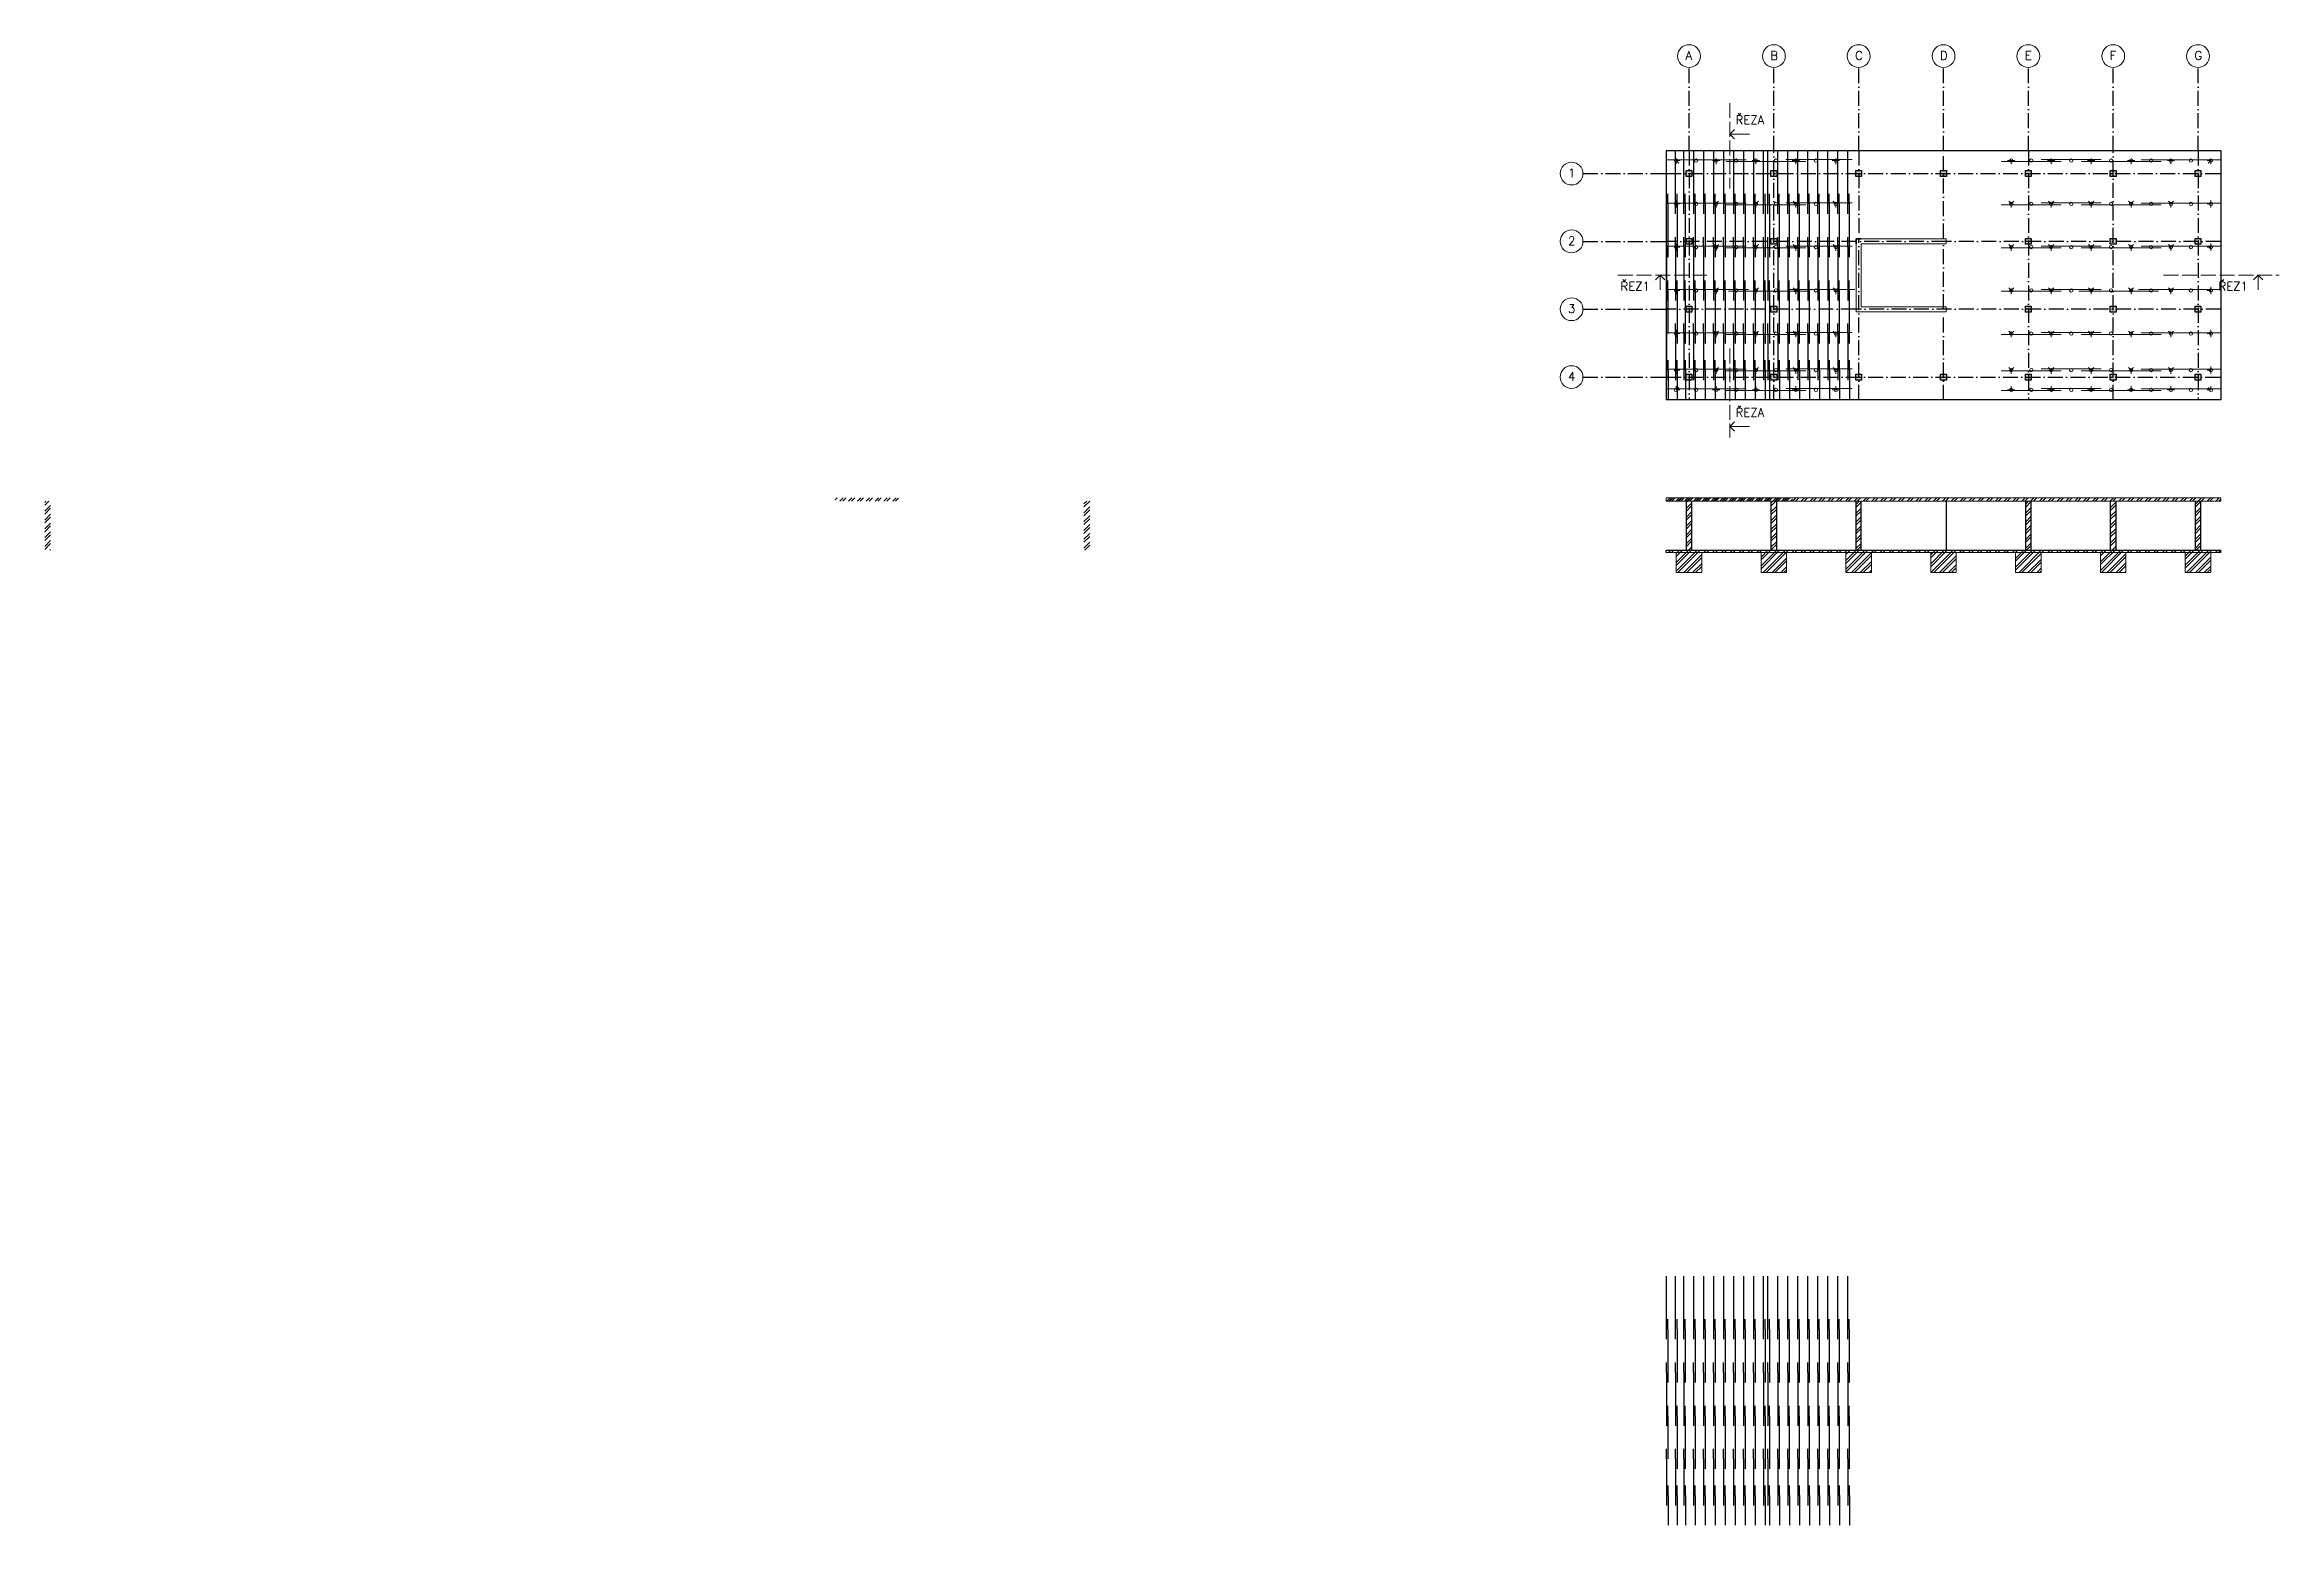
# Model space of a CAD drawing. Header units: millimetres. Extents: x -3518363 to 3223740, y -1530229 to 774657.
# Drawn here: x 2100787 to 2235130, y -252050 to -163017 of the extents above; entities that cross this region are included whole.
import ezdxf

# ---------------------------------------------------------------- set-up
doc = ezdxf.new("R2010")
doc.units = ezdxf.units.MM
doc.header["$LTSCALE"] = 15
doc.header["$MEASUREMENT"] = 0
doc.linetypes.add('ACAD_ISO02W100', pattern=[15, 12, -3])
doc.linetypes.add('ACAD_ISO10W100', pattern=[18, 12, -3, 0, -3])
for name, color, linetype, lineweight in [('bedneni-stena', 7, 'CONTINUOUS', 18), ('BEDNĚNÍ', 150, 'ACAD_ISO02W100', 15), ('Okna a dveře', 2, 'CONTINUOUS', 30), ('osy prův', 30, 'ACAD_ISO10W100', 15), ('texty', 255, 'CONTINUOUS', 15), ('ŘEZ', 11, 'ACAD_ISO10W100', 15), ('šrafy', 32, 'CONTINUOUS', 15)]:
    doc.layers.add(name, color=color, linetype=linetype, lineweight=lineweight)
for name, color, linetype in [('HRANICE ZEMINY', 200, 'CONTINUOUS'), ('objekt 1', 40, 'CONTINUOUS'), ('sloupy', 100, 'CONTINUOUS')]:
    doc.layers.add(name, color=color, linetype=linetype)
doc.layers.add('pásy', color=3, linetype='CONTINUOUS', plot=False)
doc.layers.add('svahovaní', color=7, linetype='CONTINUOUS', lineweight=15, true_color=0xe3331c)
doc.styles.add('romans', font='romans.shx')

msp = doc.modelspace()

# ---------------------------------------------------------------- texts
at = {"layer": 'texty', "ltscale": 20, "extrusion": (1.93959e-16, -3.39308e-16, -1), "style": 'romans', "text_generation_flag": 2}
for s, p in [('A', (-2199430, -163926.607)), ('B', (-2204530, -163926.607)), ('C', (-2209630, -163926.607)), ('D', (-2214730, -163926.607)), ('E', (-2219830, -163926.607)), ('F', (-2224930, -163926.607)), ('G', (-2230030, -163926.607)), ('ŘEZA', (-2202444.107, -167799.107)), ('1', (-2192368.304, -170988.304)), ('2', (-2192368.304, -175068.304)), ('ŘEZ1', (-2195524.107, -177799.107)), ('ŘEZ1', (-2231474.107, -177799.107)), ('3', (-2192368.304, -179148.304)), ('4', (-2192368.304, -183228.304)), ('ŘEZA', (-2202444.107, -185389.107))]:
    msp.add_text(s, height=514.897, dxfattribs=at).set_placement(p)

# ---------------------------------------------------------------- hatches: boundary and pattern name
at = {"layer": 'HRANICE ZEMINY', "linetype": 'ACAD_ISO02W100', "lineweight": -3, "extrusion": (1.93959e-16, -3.39308e-16, -1)}
h = msp.add_hatch(color=256, dxfattribs=at)
h.dxf.hatch_style = 1
h.paths.add_polyline_path([(-2199468.376, -170940), (-2199468.376, -170590), (-2199818.376, -170590), (-2199818.376, -170940)])
h.paths.add_polyline_path([(-2204568.376, -170940), (-2204568.376, -170590), (-2204918.376, -170590), (-2204918.376, -170940)])
h.paths.add_polyline_path([(-2209668.376, -170940), (-2209668.376, -170590), (-2210018.376, -170590), (-2210018.376, -170940)])
h.paths.add_polyline_path([(-2214768.376, -170940), (-2214768.376, -170590), (-2215118.376, -170590), (-2215118.376, -170940)])
h.paths.add_polyline_path([(-2219868.376, -170940), (-2219868.376, -170590), (-2220218.376, -170590), (-2220218.376, -170940)])
h.paths.add_polyline_path([(-2224968.376, -170940), (-2224968.376, -170590), (-2225318.376, -170590), (-2225318.376, -170940)])
h.paths.add_polyline_path([(-2230068.376, -170940), (-2230068.376, -170590), (-2230418.376, -170590), (-2230418.376, -170940)])
at = {"layer": 'HRANICE ZEMINY', "linetype": 'ByBlock', "lineweight": -3, "extrusion": (1.93959e-16, -3.39308e-16, -1)}
h = msp.add_hatch(color=256, dxfattribs=at)
h.dxf.hatch_style = 1
h.paths.add_polyline_path([(-2199468.376, -179100), (-2199468.376, -178750), (-2199818.376, -178750), (-2199818.376, -179100)])
h.paths.add_polyline_path([(-2204568.376, -179100), (-2204568.376, -178750), (-2204918.376, -178750), (-2204918.376, -179100)])
h.paths.add_polyline_path([(-2204568.376, -175020), (-2204568.376, -174670), (-2204918.376, -174670), (-2204918.376, -175020)])
h.paths.add_polyline_path([(-2199468.376, -175020), (-2199468.376, -174670), (-2199818.376, -174670), (-2199818.376, -175020)])
h.paths.add_polyline_path([(-2219868.376, -179100), (-2219868.376, -178750), (-2220218.376, -178750), (-2220218.376, -179100)])
h.paths.add_polyline_path([(-2230068.376, -179100), (-2230068.376, -178750), (-2230418.376, -178750), (-2230418.376, -179100)])
h.paths.add_polyline_path([(-2224968.376, -179100), (-2224968.376, -178750), (-2225318.376, -178750), (-2225318.376, -179100)])
h.paths.add_polyline_path([(-2230068.376, -175020), (-2230068.376, -174670), (-2230418.376, -174670), (-2230418.376, -175020)])
h.paths.add_polyline_path([(-2224968.376, -175020), (-2224968.376, -174670), (-2225318.376, -174670), (-2225318.376, -175020)])
h.paths.add_polyline_path([(-2219868.376, -175020), (-2219868.376, -174670), (-2220218.376, -174670), (-2220218.376, -175020)])
at = {"layer": 'HRANICE ZEMINY', "linetype": 'ACAD_ISO02W100', "lineweight": -3, "extrusion": (1.93959e-16, -3.39308e-16, -1)}
h = msp.add_hatch(color=256, dxfattribs=at)
h.dxf.hatch_style = 1
h.paths.add_polyline_path([(-2199468.376, -183180), (-2199468.376, -182830), (-2199818.376, -182830), (-2199818.376, -183180)])
h.paths.add_polyline_path([(-2204568.376, -183180), (-2204568.376, -182830), (-2204918.376, -182830), (-2204918.376, -183180)])
h.paths.add_polyline_path([(-2209668.376, -183180), (-2209668.376, -182830), (-2210018.376, -182830), (-2210018.376, -183180)])
h.paths.add_polyline_path([(-2214768.376, -183180), (-2214768.376, -182830), (-2215118.376, -182830), (-2215118.376, -183180)])
h.paths.add_polyline_path([(-2219868.376, -183180), (-2219868.376, -182830), (-2220218.376, -182830), (-2220218.376, -183180)])
h.paths.add_polyline_path([(-2224968.376, -183180), (-2224968.376, -182830), (-2225318.376, -182830), (-2225318.376, -183180)])
h.paths.add_polyline_path([(-2230068.376, -183180), (-2230068.376, -182830), (-2230418.376, -182830), (-2230418.376, -183180)])
at = {"layer": 'šrafy', "linetype": 'ByBlock', "lineweight": 20, "ltscale": 5}
h = msp.add_hatch(dxfattribs=at)
h.set_pattern_fill('ANSI32', color=256, scale=1000)
h.set_pattern_definition([(45, (-129281.62, -305120), (-265.16504, 265.16504), []), (45, (-129104.85, -305120), (-265.16504, 265.16504), [])])
h.paths.add_polyline_path([(2163618.376, -190470), (2163268.376, -190470), (2163268.376, -193420), (2163618.376, -193420)])
h.paths.add_polyline_path([(2101136.752, -190470), (2100786.752, -190470), (2100786.752, -193420), (2101136.752, -193420)])
h.paths.add_polyline_path([(2230418.376, -190470), (2230068.376, -190470), (2230068.376, -193420), (2230418.376, -193420)])
h.paths.add_polyline_path([(2198268.376, -190270), (2198268.376, -190470), (2199468.376, -190470), (2199818.376, -190470), (2231618.376, -190470), (2231618.376, -190270)])
h.paths.add_polyline_path([(2148318.376, -190270), (2148318.376, -190470), (2152123.376, -190470), (2152123.376, -190270)])
h = msp.add_hatch(dxfattribs=at)
h.set_pattern_fill('ANSI32', color=256, scale=1000)
h.set_pattern_definition([(45, (0, -305120), (-265.16504, 265.16504), []), (45, (176.78, -305120), (-265.16504, 265.16504), [])])
h.paths.add_polyline_path([(2200408.376, -193560), (2198878.376, -193560), (2198878.376, -194760), (2200408.376, -194760)])
h.paths.add_polyline_path([(2205508.376, -193560), (2203978.376, -193560), (2203978.376, -194760), (2205508.376, -194760)])
h.paths.add_polyline_path([(2231618.376, -193420), (2198268.376, -193420), (2198268.376, -193560), (2231618.376, -193560)])
h.paths.add_polyline_path([(2204918.376, -190470), (2204568.376, -190470), (2204568.376, -193420), (2204918.376, -193420)])
h.paths.add_polyline_path([(2199818.376, -190470), (2199468.376, -190470), (2199468.376, -193420), (2199818.376, -193420)])
h.paths.add_polyline_path([(2210608.376, -193560), (2209078.376, -193560), (2209078.376, -194760), (2210608.376, -194760)])
h.paths.add_polyline_path([(2215708.376, -193560), (2214178.376, -193560), (2214178.376, -194760), (2215708.376, -194760)])
h.paths.add_polyline_path([(2220808.376, -193560), (2219278.376, -193560), (2219278.376, -194760), (2220808.376, -194760)])
h.paths.add_polyline_path([(2220218.376, -190470), (2219868.376, -190470), (2219868.376, -193420), (2220218.376, -193420)])
h.paths.add_polyline_path([(2225908.376, -193560), (2224378.376, -193560), (2224378.376, -194760), (2225908.376, -194760)])
h.paths.add_polyline_path([(2225318.376, -190470), (2224968.376, -190470), (2224968.376, -193420), (2225318.376, -193420)])
h.paths.add_polyline_path([(2231008.376, -193560), (2229478.376, -193560), (2229478.376, -194760), (2231008.376, -194760)])
h.paths.add_polyline_path([(2205863.376, -190270), (2198268.376, -190270), (2198268.376, -190470), (2205863.376, -190470)])
at = {"layer": 'šrafy', "linetype": 'ByBlock', "lineweight": 30, "ltscale": 5}
h = msp.add_hatch(dxfattribs=at)
h.set_pattern_fill('ANSI32', color=256, scale=1000)
h.set_pattern_definition([(45, (0, -161290), (-265.16504, 265.16504), []), (45, (176.78, -161290), (-265.16504, 265.16504), [])])
h.paths.add_polyline_path([(2209993.376, -190475), (2209693.376, -190475), (2209693.376, -193420), (2209993.376, -193420)])

# ---------------------------------------------------------------- linework, layer by layer
at = {"layer": 'bedneni-stena', "linetype": 'ByBlock', "lineweight": 20, "ltscale": 5}
for p, q in [((2209693.376, -174845), (2209693.376, -174695)), ((2209693.376, -174695), (2215093.376, -174695)), ((2209693.376, -179075), (2209693.376, -174845)), ((2215093.376, -174995), (2209993.376, -174995)), ((2209993.376, -174995), (2209993.376, -178775)), ((2215093.376, -174695), (2215093.376, -174845)), ((2215093.376, -174845), (2215093.376, -174995)), ((2215093.376, -179075), (2209693.376, -179075)), ((2209993.376, -178775), (2214943.376, -178775)), ((2214943.376, -178775), (2215093.376, -178775)), ((2215093.376, -178775), (2215093.376, -179075))]:
    msp.add_line(p, q, dxfattribs=at)
at = {"layer": 'bedneni-stena', "lineweight": 35}
for p, q in [((2209693.376, -174695), (2209693.376, -174995)), ((2209993.376, -174695), (2209693.376, -174695))]:
    msp.add_line(p, q, dxfattribs=at)
at = {"layer": 'bedneni-stena', "linetype": 'ByBlock', "lineweight": 20, "ltscale": 5}
for centre in [(2198868.376, -169990), (2200068.376, -169990), (2201268.376, -169990), (2202468.376, -169990), (2203668.376, -169990), (2204868.376, -169990), (2206068.376, -169990), (2207268.376, -169990), (2208468.376, -169990), (2219018.376, -169990), (2220218.376, -169990), (2221418.376, -169990), (2222618.376, -169990), (2223818.376, -169990), (2225018.376, -169990), (2226218.376, -169990), (2227418.376, -169990), (2228618.376, -169990), (2229818.376, -169990), (2231018.376, -169990), (2198868.376, -172590), (2200068.376, -172590), (2201268.376, -172590), (2202468.376, -172590), (2203668.376, -172590), (2204868.376, -172590), (2206068.376, -172590), (2207268.376, -172590), (2208468.376, -172590), (2219018.376, -172590), (2220218.376, -172590), (2221418.376, -172590), (2222618.376, -172590), (2223818.376, -172590), (2225018.376, -172590), (2226218.376, -172590), (2227418.376, -172590), (2228618.376, -172590), (2229818.376, -172590), (2231018.376, -172590), (2198868.376, -175190), (2200068.376, -175190), (2201268.376, -175190), (2202468.376, -175190), (2203668.376, -175190), (2204868.376, -175190), (2206068.376, -175190), (2207268.376, -175190), (2208468.376, -175190), (2219018.376, -175190), (2220218.376, -175190), (2221418.376, -175190), (2222618.376, -175190), (2223818.376, -175190), (2225018.376, -175190), (2226218.376, -175190), (2227418.376, -175190), (2228618.376, -175190), (2229818.376, -175190), (2231018.376, -175190), (2198868.376, -177790), (2200068.376, -177790), (2201268.376, -177790), (2202468.376, -177790), (2203668.376, -177790), (2204868.376, -177790), (2206068.376, -177790), (2207268.376, -177790), (2208468.376, -177790), (2219018.376, -177790), (2220218.376, -177790), (2221418.376, -177790), (2222618.376, -177790), (2223818.376, -177790), (2225018.376, -177790), (2226218.376, -177790), (2227418.376, -177790), (2228618.376, -177790), (2229818.376, -177790), (2231018.376, -177790), (2198868.376, -180390), (2200068.376, -180390), (2201268.376, -180390), (2202468.376, -180390), (2203668.376, -180390), (2204868.376, -180390), (2206068.376, -180390), (2207268.376, -180390), (2208468.376, -180390), (2219018.376, -180390), (2220218.376, -180390), (2221418.376, -180390), (2222618.376, -180390), (2223818.376, -180390), (2225018.376, -180390), (2226218.376, -180390), (2227418.376, -180390), (2228618.376, -180390), (2229818.376, -180390), (2231018.376, -180390), (2198868.376, -182580), (2200068.376, -182580), (2201268.376, -182580), (2202468.376, -182580), (2203668.376, -182580), (2204868.376, -182580), (2206068.376, -182580), (2207268.376, -182580), (2208468.376, -182580), (2219018.376, -182580), (2220218.376, -182580), (2221418.376, -182580), (2222618.376, -182580), (2223818.376, -182580), (2225018.376, -182580), (2226218.376, -182580), (2227418.376, -182580), (2228618.376, -182580), (2229818.376, -182580), (2231018.376, -182580), (2198868.376, -183780), (2200068.376, -183780), (2201268.376, -183780), (2202468.376, -183780), (2203668.376, -183780), (2204868.376, -183780), (2206068.376, -183780), (2207268.376, -183780), (2208468.376, -183780), (2219018.376, -183780), (2220218.376, -183780), (2221418.376, -183780), (2222618.376, -183780), (2223818.376, -183780), (2225018.376, -183780), (2226218.376, -183780), (2227418.376, -183780), (2228618.376, -183780), (2229818.376, -183780), (2231018.376, -183780)]:
    msp.add_circle(centre, 100, dxfattribs=at)
at = {"layer": 'BEDNĚNÍ', "linetype": 'ACAD_ISO02W100', "lineweight": 20, "ltscale": 5}
for p, q in [((2198268.376, -190470), (2231618.376, -190470)), ((2198268.376, -190475), (2231618.376, -190475))]:
    msp.add_line(p, q, dxfattribs=at)
at = {"layer": 'objekt 1', "lineweight": -3, "extrusion": (1.93959e-16, -3.39308e-16, -1)}
for p, q in [((2231618.376, -169390), (2198268.376, -169390)), ((2198268.376, -169390), (2198268.376, -184380)), ((2231618.376, -169390), (2231618.376, -184380)), ((2231618.376, -184380), (2198268.376, -184380))]:
    msp.add_line(p, q, dxfattribs=at)
at = {"layer": 'objekt 1', "lineweight": -3, "extrusion": (-1.93959e-16, -3.39308e-16, -1)}
msp.add_line((2231618.376, -169390), (2231618.376, -184380), dxfattribs=at)
at = {"layer": 'Okna a dveře', "linetype": 'ByBlock', "lineweight": 20, "ltscale": 5}
for p, q in [((2198268.376, -169940), (2202468.376, -169940)), ((2202468.376, -170040), (2201868.376, -170040)), ((2202468.376, -169940), (2203068.376, -169940)), ((2202468.376, -170040), (2206068.376, -170040)), ((2206068.376, -169930), (2205468.376, -169930)), ((2206068.376, -169930), (2209460, -169930)), ((2206068.376, -170040), (2206668.376, -170040)), ((2219018.376, -170040), (2218418.376, -170040)), ((2221418.376, -170040), (2219018.376, -170040)), ((2221418.376, -169930), (2220818.376, -169930)), ((2223818.376, -169930), (2221418.376, -169930)), ((2221418.376, -170040), (2222018.376, -170040)), ((2223818.376, -170040), (2223218.376, -170040)), ((2223818.376, -169930), (2224418.376, -169930)), ((2223818.376, -169930), (2224418.376, -169930)), ((2227418.376, -170040), (2223818.376, -170040)), ((2227418.376, -169940), (2226818.376, -169940)), ((2231618.376, -169940), (2227418.376, -169940)), ((2227418.376, -170040), (2228018.376, -170040)), ((2198268.376, -172540), (2202468.376, -172540)), ((2202468.376, -172640), (2201868.376, -172640)), ((2202468.376, -172540), (2203068.376, -172540)), ((2202468.376, -172640), (2206068.376, -172640)), ((2206068.376, -172530), (2205468.376, -172530)), ((2206068.376, -172530), (2209460, -172530)), ((2206068.376, -172640), (2206668.376, -172640)), ((2219018.376, -172640), (2218418.376, -172640)), ((2221418.376, -172640), (2219018.376, -172640)), ((2221418.376, -172530), (2220818.376, -172530)), ((2223818.376, -172530), (2221418.376, -172530)), ((2221418.376, -172640), (2222018.376, -172640)), ((2223818.376, -172640), (2223218.376, -172640)), ((2223818.376, -172530), (2224418.376, -172530)), ((2223818.376, -172530), (2224418.376, -172530)), ((2227418.376, -172640), (2223818.376, -172640)), ((2227418.376, -172540), (2226818.376, -172540)), ((2231618.376, -172540), (2227418.376, -172540)), ((2227418.376, -172640), (2228018.376, -172640)), ((2198268.376, -175140), (2202468.376, -175140)), ((2202468.376, -175240), (2201868.376, -175240)), ((2202468.376, -175140), (2203068.376, -175140)), ((2202468.376, -175240), (2206068.376, -175240)), ((2206068.376, -175130), (2205468.376, -175130)), ((2206068.376, -175130), (2209460, -175130)), ((2206068.376, -175240), (2206668.376, -175240)), ((2219018.376, -175240), (2218418.376, -175240)), ((2221418.376, -175240), (2219018.376, -175240)), ((2221418.376, -175130), (2220818.376, -175130)), ((2223818.376, -175130), (2221418.376, -175130)), ((2221418.376, -175240), (2222018.376, -175240)), ((2223818.376, -175240), (2223218.376, -175240)), ((2223818.376, -175130), (2224418.376, -175130)), ((2223818.376, -175130), (2224418.376, -175130)), ((2227418.376, -175240), (2223818.376, -175240)), ((2227418.376, -175140), (2226818.376, -175140)), ((2231618.376, -175140), (2227418.376, -175140)), ((2227418.376, -175240), (2228018.376, -175240)), ((2198268.376, -177738.603), (2202615.998, -177738.603)), ((2202615.998, -177838.603), (2202015.998, -177838.603)), ((2202615.998, -177738.603), (2203215.998, -177738.603)), ((2202615.998, -177838.603), (2206215.998, -177838.603)), ((2206215.998, -177728.603), (2205615.998, -177728.603)), ((2206215.998, -177728.603), (2209607.622, -177728.603)), ((2206215.998, -177838.603), (2206815.998, -177838.603)), ((2219018.376, -177838.603), (2218418.376, -177838.603)), ((2221418.376, -177838.603), (2219018.376, -177838.603)), ((2221418.376, -177728.603), (2220818.376, -177728.603)), ((2223818.376, -177728.603), (2221418.376, -177728.603)), ((2221418.376, -177838.603), (2222018.376, -177838.603)), ((2223670.754, -177838.603), (2223070.754, -177838.603)), ((2223670.754, -177728.603), (2224270.754, -177728.603)), ((2227270.754, -177838.603), (2223670.754, -177838.603)), ((2223818.376, -177728.603), (2224418.376, -177728.603)), ((2227270.754, -177738.603), (2226670.754, -177738.603)), ((2231618.376, -177738.603), (2227270.754, -177738.603)), ((2227270.754, -177838.603), (2227870.754, -177838.603)), ((2198268.376, -180340), (2202468.376, -180340)), ((2202468.376, -180440), (2201868.376, -180440)), ((2202468.376, -180340), (2203068.376, -180340)), ((2202468.376, -180440), (2206068.376, -180440)), ((2206068.376, -180330), (2205468.376, -180330)), ((2206068.376, -180330), (2209460, -180330)), ((2206068.376, -180440), (2206668.376, -180440)), ((2219018.376, -180440), (2218418.376, -180440)), ((2221418.376, -180440), (2219018.376, -180440)), ((2221418.376, -180330), (2220818.376, -180330)), ((2223818.376, -180330), (2221418.376, -180330)), ((2221418.376, -180440), (2222018.376, -180440)), ((2223818.376, -180440), (2223218.376, -180440)), ((2223818.376, -180330), (2224418.376, -180330)), ((2223818.376, -180330), (2224418.376, -180330)), ((2227418.376, -180440), (2223818.376, -180440)), ((2227418.376, -180340), (2226818.376, -180340)), ((2231618.376, -180340), (2227418.376, -180340)), ((2227418.376, -180440), (2228018.376, -180440)), ((2198268.376, -182520), (2202468.376, -182520)), ((2202468.376, -182620), (2201868.376, -182620)), ((2202468.376, -182520), (2203068.376, -182520)), ((2202468.376, -182620), (2206068.376, -182620)), ((2206068.376, -182510), (2205468.376, -182510)), ((2206068.376, -182510), (2209460, -182510)), ((2206068.376, -182620), (2206668.376, -182620)), ((2219018.376, -182620), (2218418.376, -182620)), ((2221418.376, -182620), (2219018.376, -182620)), ((2221418.376, -182510), (2220818.376, -182510)), ((2223818.376, -182510), (2221418.376, -182510)), ((2221418.376, -182620), (2222018.376, -182620)), ((2223818.376, -182620), (2223218.376, -182620)), ((2223818.376, -182510), (2224418.376, -182510)), ((2223818.376, -182510), (2224418.376, -182510)), ((2227418.376, -182620), (2223818.376, -182620)), ((2227418.376, -182520), (2226818.376, -182520)), ((2231618.376, -182520), (2227418.376, -182520)), ((2227418.376, -182620), (2228018.376, -182620)), ((2198268.376, -183710), (2202468.376, -183710)), ((2202468.376, -183810), (2201868.376, -183810)), ((2202468.376, -183710), (2203068.376, -183710)), ((2202468.376, -183810), (2206068.376, -183810)), ((2206068.376, -183700), (2205468.376, -183700)), ((2206068.376, -183700), (2209460, -183700)), ((2206068.376, -183810), (2206668.376, -183810)), ((2219018.376, -183810), (2218418.376, -183810)), ((2221418.376, -183810), (2219018.376, -183810)), ((2221418.376, -183700), (2220818.376, -183700)), ((2223818.376, -183700), (2221418.376, -183700)), ((2221418.376, -183810), (2222018.376, -183810)), ((2223818.376, -183810), (2223218.376, -183810)), ((2223818.376, -183700), (2224418.376, -183700)), ((2227418.376, -183810), (2223818.376, -183810)), ((2227418.376, -183710), (2226818.376, -183710)), ((2231618.376, -183710), (2227418.376, -183710)), ((2227418.376, -183810), (2228018.376, -183810))]:
    msp.add_line(p, q, dxfattribs=at)
at = {"layer": 'osy prův', "linetype": 'ACAD_ISO10W100', "lineweight": -3, "ltscale": 5}
for p, q in [((2199643.376, -169390), (2199643.376, -164390)), ((2204743.376, -169390), (2204743.376, -164390)), ((2209843.376, -169390), (2209843.376, -164390)), ((2214943.376, -169390), (2214943.376, -164390)), ((2220043.376, -169390), (2220043.376, -164390)), ((2225143.376, -169390), (2225143.376, -164390)), ((2230243.376, -169390), (2230243.376, -164390)), ((2193268.376, -170765), (2198268.376, -170765)), ((2193268.376, -174845), (2198268.376, -174845)), ((2193268.376, -178925), (2198268.376, -178925)), ((2193268.376, -183005), (2198268.376, -183005))]:
    msp.add_line(p, q, dxfattribs=at)
at = {"layer": 'osy prův', "linetype": 'ACAD_ISO10W100', "lineweight": -3, "ltscale": 5, "extrusion": (1.93959e-16, -3.39308e-16, -1)}
for p, q in [((2199643.376, -169390), (2199643.376, -184380)), ((2204743.376, -184380), (2204743.376, -169390)), ((2209843.376, -169390), (2209843.376, -174670)), ((2214943.376, -174670), (2214943.376, -169390)), ((2220043.376, -169390), (2220043.376, -184380)), ((2225143.376, -184380), (2225143.376, -169390)), ((2230243.376, -169390), (2230243.376, -184380)), ((2198268.376, -170765), (2231618.376, -170765)), ((2215118.376, -174845), (2198268.376, -174845)), ((2209843.376, -184380), (2209843.376, -174670)), ((2214943.376, -178920), (2214943.376, -174850)), ((2231618.376, -174845), (2215118.376, -174845)), ((2209668.376, -178925), (2198268.376, -178925)), ((2231618.376, -178925), (2209668.376, -178925)), ((2214943.376, -184380), (2214943.376, -179100)), ((2198268.376, -183005), (2231618.376, -183005))]:
    msp.add_line(p, q, dxfattribs=at)
at = {"layer": 'pásy', "linetype": 'ByBlock', "lineweight": 20, "ltscale": 5}
for p, q in [((2198868.376, -169990), (2199090, -169990)), ((2198868.376, -169990), (2198868.376, -170210)), ((2198868.376, -169990), (2199023.94, -170145.563)), ((2201268.376, -169990), (2201048.376, -169990)), ((2201268.376, -169990), (2201488.376, -169990)), ((2201268.376, -169990), (2201268.376, -170210)), ((2203668.376, -169990), (2203448.376, -169990)), ((2203668.376, -169990), (2203888.376, -169990)), ((2203668.376, -169990), (2203668.376, -170210)), ((2206068.376, -169990), (2205848.376, -169990)), ((2206068.376, -169990), (2206288.376, -169990)), ((2206068.376, -169990), (2206068.376, -170210)), ((2208468.376, -169990), (2208248.376, -169990)), ((2208468.376, -169990), (2208688.376, -169990)), ((2208468.376, -169990), (2208468.376, -170210)), ((2219018.376, -169990), (2218798.376, -169990)), ((2219018.376, -169990), (2219238.376, -169990)), ((2219018.376, -169990), (2219018.376, -170210)), ((2221418.376, -169990), (2221198.376, -169990)), ((2221418.376, -169990), (2221638.376, -169990)), ((2221418.376, -169990), (2221418.376, -170210)), ((2223818.376, -169990), (2223598.376, -169990)), ((2223818.376, -169990), (2224038.376, -169990)), ((2223818.376, -169990), (2223818.376, -170210)), ((2226218.376, -169990), (2225998.376, -169990)), ((2226218.376, -169990), (2226438.376, -169990)), ((2226218.376, -169990), (2226218.376, -170210)), ((2228618.376, -169990), (2228398.376, -169990)), ((2228618.376, -169990), (2228838.376, -169990)), ((2228618.376, -169990), (2228618.376, -170210)), ((2231018.376, -169990), (2230796.752, -169990)), ((2231018.376, -169990), (2230862.813, -170145.563)), ((2231018.376, -169990), (2231018.376, -170210)), ((2198868.376, -172590), (2198868.376, -172370)), ((2198868.376, -172590), (2198868.376, -172810)), ((2198868.376, -172590), (2199088.376, -172590)), ((2201268.376, -172590), (2201112.813, -172434.437)), ((2201268.376, -172590), (2201423.94, -172434.437)), ((2201268.376, -172590), (2201268.376, -172810)), ((2203668.376, -172590), (2203512.813, -172434.437)), ((2203668.376, -172590), (2203823.94, -172434.437)), ((2203668.376, -172590), (2203668.376, -172810)), ((2206068.376, -172590), (2205912.813, -172434.437)), ((2206068.376, -172590), (2206223.94, -172434.437)), ((2206068.376, -172590), (2206068.376, -172810)), ((2208468.376, -172590), (2208312.813, -172434.437)), ((2208468.376, -172590), (2208623.94, -172434.437)), ((2208468.376, -172590), (2208468.376, -172810)), ((2219018.376, -172590), (2218862.813, -172434.437)), ((2219018.376, -172590), (2219173.94, -172434.437)), ((2219018.376, -172590), (2219018.376, -172810)), ((2221418.376, -172590), (2221262.813, -172434.437)), ((2221418.376, -172590), (2221573.94, -172434.437)), ((2221418.376, -172590), (2221418.376, -172810)), ((2223818.376, -172590), (2223662.813, -172434.437)), ((2223818.376, -172590), (2223973.94, -172434.437)), ((2223818.376, -172590), (2223818.376, -172810)), ((2226218.376, -172590), (2226062.813, -172434.437)), ((2226218.376, -172590), (2226373.94, -172434.437)), ((2226218.376, -172590), (2226218.376, -172810)), ((2228618.376, -172590), (2228462.813, -172434.437)), ((2228618.376, -172590), (2228773.94, -172434.437)), ((2228618.376, -172590), (2228618.376, -172810)), ((2231018.376, -172590), (2230798.376, -172590)), ((2231018.376, -172590), (2231018.376, -172370)), ((2231018.376, -172590), (2231018.376, -172810)), ((2198868.376, -175190), (2198868.376, -174970)), ((2198868.376, -175190), (2198868.376, -175410)), ((2198868.376, -175190), (2199088.376, -175190)), ((2201268.376, -175190), (2201112.813, -175034.437)), ((2201268.376, -175190), (2201423.94, -175034.437)), ((2201268.376, -175190), (2201268.376, -175410)), ((2203668.376, -175190), (2203512.813, -175034.437)), ((2203668.376, -175190), (2203823.94, -175034.437)), ((2203668.376, -175190), (2203668.376, -175410)), ((2206068.376, -175190), (2205912.813, -175034.437)), ((2206068.376, -175190), (2206223.94, -175034.437)), ((2206068.376, -175190), (2206068.376, -175410)), ((2208468.376, -175190), (2208312.813, -175034.437)), ((2208468.376, -175190), (2208623.94, -175034.437)), ((2208468.376, -175190), (2208468.376, -175410)), ((2219018.376, -175190), (2218862.813, -175034.437)), ((2219018.376, -175190), (2219173.94, -175034.437)), ((2219018.376, -175190), (2219018.376, -175410)), ((2221418.376, -175190), (2221262.813, -175034.437)), ((2221418.376, -175190), (2221573.94, -175034.437)), ((2221418.376, -175190), (2221418.376, -175410)), ((2223818.376, -175190), (2223662.813, -175034.437)), ((2223818.376, -175190), (2223973.94, -175034.437)), ((2223818.376, -175190), (2223818.376, -175410)), ((2226218.376, -175190), (2226062.813, -175034.437)), ((2226218.376, -175190), (2226373.94, -175034.437)), ((2226218.376, -175190), (2226218.376, -175410)), ((2228618.376, -175190), (2228462.813, -175034.437)), ((2228618.376, -175190), (2228773.94, -175034.437)), ((2228618.376, -175190), (2228618.376, -175410)), ((2231018.376, -175190), (2230798.376, -175190)), ((2231018.376, -175190), (2231018.376, -174970)), ((2231018.376, -175190), (2231018.376, -175410)), ((2198868.376, -177790), (2198868.376, -177570)), ((2198868.376, -177790), (2198868.376, -178010)), ((2198868.376, -177790), (2199088.376, -177790)), ((2201268.376, -177790), (2201112.813, -177634.437)), ((2201268.376, -177790), (2201423.94, -177634.437)), ((2201268.376, -177790), (2201268.376, -178010)), ((2203668.376, -177790), (2203512.813, -177634.437)), ((2203668.376, -177790), (2203823.94, -177634.437)), ((2203668.376, -177790), (2203668.376, -178010)), ((2206068.376, -177790), (2205912.813, -177634.437)), ((2206068.376, -177790), (2206223.94, -177634.437)), ((2206068.376, -177790), (2206068.376, -178010)), ((2208468.376, -177790), (2208312.813, -177634.437)), ((2208468.376, -177790), (2208623.94, -177634.437)), ((2208468.376, -177790), (2208468.376, -178010)), ((2219018.376, -177790), (2218862.813, -177634.437)), ((2219018.376, -177790), (2219173.94, -177634.437)), ((2219018.376, -177790), (2219018.376, -178010)), ((2221418.376, -177790), (2221262.813, -177634.437)), ((2221418.376, -177790), (2221573.94, -177634.437)), ((2221418.376, -177790), (2221418.376, -178010)), ((2223818.376, -177790), (2223662.813, -177634.437)), ((2223818.376, -177790), (2223973.94, -177634.437)), ((2223818.376, -177790), (2223818.376, -178010)), ((2226218.376, -177790), (2226062.813, -177634.437)), ((2226218.376, -177790), (2226373.94, -177634.437)), ((2226218.376, -177790), (2226218.376, -178010)), ((2228618.376, -177790), (2228462.813, -177634.437)), ((2228618.376, -177790), (2228773.94, -177634.437)), ((2228618.376, -177790), (2228618.376, -178010)), ((2231018.376, -177790), (2230798.376, -177790)), ((2231018.376, -177790), (2231018.376, -177570)), ((2231018.376, -177790), (2231018.376, -178010)), ((2198868.376, -180390), (2198868.376, -180170)), ((2198868.376, -180390), (2198868.376, -180610)), ((2198868.376, -180390), (2199088.376, -180390)), ((2201268.376, -180390), (2201112.813, -180234.437)), ((2201268.376, -180390), (2201423.94, -180234.437)), ((2201268.376, -180390), (2201268.376, -180610)), ((2203668.376, -180390), (2203512.813, -180234.437)), ((2203668.376, -180390), (2203823.94, -180234.437)), ((2203668.376, -180390), (2203668.376, -180610)), ((2206068.376, -180390), (2205912.813, -180234.437)), ((2206068.376, -180390), (2206223.94, -180234.437)), ((2206068.376, -180390), (2206068.376, -180610)), ((2208468.376, -180390), (2208312.813, -180234.437)), ((2208468.376, -180390), (2208623.94, -180234.437)), ((2208468.376, -180390), (2208468.376, -180610)), ((2219018.376, -180390), (2218862.813, -180234.437)), ((2219018.376, -180390), (2219173.94, -180234.437)), ((2219018.376, -180390), (2219018.376, -180610)), ((2221418.376, -180390), (2221262.813, -180234.437)), ((2221418.376, -180390), (2221573.94, -180234.437)), ((2221418.376, -180390), (2221418.376, -180610)), ((2223818.376, -180390), (2223662.813, -180234.437)), ((2223818.376, -180390), (2223973.94, -180234.437)), ((2223818.376, -180390), (2223818.376, -180610)), ((2226218.376, -180390), (2226062.813, -180234.437)), ((2226218.376, -180390), (2226373.94, -180234.437)), ((2226218.376, -180390), (2226218.376, -180610)), ((2228618.376, -180390), (2228462.813, -180234.437)), ((2228618.376, -180390), (2228773.94, -180234.437)), ((2228618.376, -180390), (2228618.376, -180610)), ((2231018.376, -180390), (2230798.376, -180390)), ((2231018.376, -180390), (2231018.376, -180170)), ((2231018.376, -180390), (2231018.376, -180610)), ((2198868.376, -182580), (2198868.376, -182360)), ((2198868.376, -182580), (2198868.376, -182800)), ((2198868.376, -182580), (2199088.376, -182580)), ((2201268.376, -182580), (2201112.813, -182424.437)), ((2201268.376, -182580), (2201423.94, -182424.437)), ((2201268.376, -182580), (2201268.376, -182800)), ((2203668.376, -182580), (2203512.813, -182424.437)), ((2203668.376, -182580), (2203823.94, -182424.437)), ((2203668.376, -182580), (2203668.376, -182800)), ((2206068.376, -182580), (2205912.813, -182424.437)), ((2206068.376, -182580), (2206223.94, -182424.437)), ((2206068.376, -182580), (2206068.376, -182800)), ((2208468.376, -182580), (2208312.813, -182424.437)), ((2208468.376, -182580), (2208623.94, -182424.437)), ((2208468.376, -182580), (2208468.376, -182800)), ((2219018.376, -182580), (2218862.813, -182424.437)), ((2219018.376, -182580), (2219173.94, -182424.437)), ((2219018.376, -182580), (2219018.376, -182800)), ((2221418.376, -182580), (2221262.813, -182424.437)), ((2221418.376, -182580), (2221573.94, -182424.437)), ((2221418.376, -182580), (2221418.376, -182800)), ((2223818.376, -182580), (2223662.813, -182424.437)), ((2223818.376, -182580), (2223973.94, -182424.437)), ((2223818.376, -182580), (2223818.376, -182800)), ((2226218.376, -182580), (2226062.813, -182424.437)), ((2226218.376, -182580), (2226373.94, -182424.437)), ((2226218.376, -182580), (2226218.376, -182800)), ((2228618.376, -182580), (2228462.813, -182424.437)), ((2228618.376, -182580), (2228773.94, -182424.437)), ((2228618.376, -182580), (2228618.376, -182800)), ((2231018.376, -182580), (2230798.376, -182580)), ((2231018.376, -182580), (2231018.376, -182360)), ((2231018.376, -182580), (2231018.376, -182800)), ((2198868.376, -183780), (2198868.376, -183560)), ((2198868.376, -183780), (2199023.94, -183624.437)), ((2198868.376, -183780), (2199088.376, -183780)), ((2201268.376, -183780), (2201048.376, -183780)), ((2201268.376, -183780), (2201268.376, -183560)), ((2201268.376, -183780), (2201488.376, -183780)), ((2203668.376, -183780), (2203448.376, -183780)), ((2203668.376, -183780), (2203668.376, -183560)), ((2203668.376, -183780), (2203888.376, -183780)), ((2206068.376, -183780), (2205848.376, -183780)), ((2206068.376, -183780), (2206068.376, -183560)), ((2206068.376, -183780), (2206288.376, -183780)), ((2208468.376, -183780), (2208248.376, -183780)), ((2208468.376, -183780), (2208468.376, -183560)), ((2208468.376, -183780), (2208688.376, -183780)), ((2219018.376, -183780), (2218798.376, -183780)), ((2219018.376, -183780), (2219018.376, -183560)), ((2219018.376, -183780), (2219238.376, -183780)), ((2221418.376, -183780), (2221198.376, -183780)), ((2221418.376, -183780), (2221418.376, -183560)), ((2221418.376, -183780), (2221638.376, -183780)), ((2223818.376, -183780), (2223598.376, -183780)), ((2223818.376, -183780), (2223818.376, -183560)), ((2223818.376, -183780), (2224038.376, -183780)), ((2226218.376, -183780), (2225998.376, -183780)), ((2226218.376, -183780), (2226218.376, -183560)), ((2226218.376, -183780), (2226438.376, -183780)), ((2228618.376, -183780), (2228398.376, -183780)), ((2228618.376, -183780), (2228618.376, -183560)), ((2228618.376, -183780), (2228838.376, -183780)), ((2231018.376, -183780), (2230798.376, -183780)), ((2231018.376, -183780), (2230862.813, -183624.437)), ((2231018.376, -183780), (2231018.376, -183560))]:
    msp.add_line(p, q, dxfattribs=at)
at = {"layer": 'sloupy', "linetype": 'ByBlock', "lineweight": -3, "ltscale": 5, "extrusion": (1.93959e-16, -3.39308e-16, -1)}
for p, q in [((2199468.376, -170590), (2199818.376, -170590)), ((2199468.376, -170940), (2199468.376, -170590)), ((2199818.376, -170590), (2199818.376, -170940)), ((2204568.376, -170590), (2204918.376, -170590)), ((2204568.376, -170940), (2204568.376, -170590)), ((2204918.376, -170590), (2204918.376, -170940)), ((2209668.376, -170590), (2210018.376, -170590)), ((2209668.376, -170940), (2209668.376, -170590)), ((2210018.376, -170590), (2210018.376, -170940)), ((2214768.376, -170590), (2215118.376, -170590)), ((2214768.376, -170940), (2214768.376, -170590)), ((2215118.376, -170590), (2215118.376, -170940)), ((2219868.376, -170590), (2220218.376, -170590)), ((2219868.376, -170940), (2219868.376, -170590)), ((2220218.376, -170590), (2220218.376, -170940)), ((2224968.376, -170590), (2225318.376, -170590)), ((2224968.376, -170940), (2224968.376, -170590)), ((2225318.376, -170590), (2225318.376, -170940)), ((2230068.376, -170590), (2230418.376, -170590)), ((2230068.376, -170940), (2230068.376, -170590)), ((2230418.376, -170590), (2230418.376, -170940)), ((2199818.376, -170940), (2199468.376, -170940)), ((2204918.376, -170940), (2204568.376, -170940)), ((2210018.376, -170940), (2209668.376, -170940)), ((2215118.376, -170940), (2214768.376, -170940)), ((2220218.376, -170940), (2219868.376, -170940)), ((2225318.376, -170940), (2224968.376, -170940)), ((2230418.376, -170940), (2230068.376, -170940)), ((2199468.376, -174670), (2199818.376, -174670)), ((2199468.376, -175020), (2199468.376, -174670)), ((2199818.376, -175020), (2199468.376, -175020)), ((2199818.376, -174670), (2199818.376, -175020)), ((2204568.376, -174670), (2204918.376, -174670)), ((2204568.376, -175020), (2204568.376, -174670)), ((2204918.376, -175020), (2204568.376, -175020)), ((2204918.376, -174670), (2204918.376, -175020)), ((2219868.376, -174670), (2220218.376, -174670)), ((2219868.376, -175020), (2219868.376, -174670)), ((2220218.376, -175020), (2219868.376, -175020)), ((2220218.376, -174670), (2220218.376, -175020)), ((2224968.376, -174670), (2225318.376, -174670)), ((2224968.376, -175020), (2224968.376, -174670)), ((2225318.376, -175020), (2224968.376, -175020)), ((2225318.376, -174670), (2225318.376, -175020)), ((2230068.376, -174670), (2230418.376, -174670)), ((2230068.376, -175020), (2230068.376, -174670)), ((2230418.376, -175020), (2230068.376, -175020)), ((2230418.376, -174670), (2230418.376, -175020)), ((2199468.376, -178750), (2199818.376, -178750)), ((2199468.376, -179100), (2199468.376, -178750)), ((2199818.376, -179100), (2199468.376, -179100)), ((2199818.376, -178750), (2199818.376, -179100)), ((2204568.376, -178750), (2204918.376, -178750)), ((2204568.376, -179100), (2204568.376, -178750)), ((2204918.376, -179100), (2204568.376, -179100)), ((2204918.376, -178750), (2204918.376, -179100)), ((2219868.376, -178750), (2220218.376, -178750)), ((2219868.376, -179100), (2219868.376, -178750)), ((2220218.376, -179100), (2219868.376, -179100)), ((2220218.376, -178750), (2220218.376, -179100)), ((2224968.376, -178750), (2225318.376, -178750)), ((2224968.376, -179100), (2224968.376, -178750)), ((2225318.376, -179100), (2224968.376, -179100)), ((2225318.376, -178750), (2225318.376, -179100)), ((2230068.376, -178750), (2230418.376, -178750)), ((2230068.376, -179100), (2230068.376, -178750)), ((2230418.376, -179100), (2230068.376, -179100)), ((2230418.376, -178750), (2230418.376, -179100)), ((2199468.376, -182830), (2199818.376, -182830)), ((2199468.376, -183180), (2199468.376, -182830)), ((2199818.376, -183180), (2199468.376, -183180)), ((2199818.376, -182830), (2199818.376, -183180)), ((2204568.376, -182830), (2204918.376, -182830)), ((2204568.376, -183180), (2204568.376, -182830)), ((2204918.376, -183180), (2204568.376, -183180)), ((2204918.376, -182830), (2204918.376, -183180)), ((2209668.376, -182830), (2210018.376, -182830)), ((2209668.376, -183180), (2209668.376, -182830)), ((2210018.376, -183180), (2209668.376, -183180)), ((2210018.376, -182830), (2210018.376, -183180)), ((2214768.376, -182830), (2215118.376, -182830)), ((2214768.376, -183180), (2214768.376, -182830)), ((2215118.376, -183180), (2214768.376, -183180)), ((2215118.376, -182830), (2215118.376, -183180)), ((2219868.376, -182830), (2220218.376, -182830)), ((2219868.376, -183180), (2219868.376, -182830)), ((2220218.376, -183180), (2219868.376, -183180)), ((2220218.376, -182830), (2220218.376, -183180)), ((2224968.376, -182830), (2225318.376, -182830)), ((2224968.376, -183180), (2224968.376, -182830)), ((2225318.376, -183180), (2224968.376, -183180)), ((2225318.376, -182830), (2225318.376, -183180)), ((2230068.376, -182830), (2230418.376, -182830)), ((2230068.376, -183180), (2230068.376, -182830)), ((2230418.376, -183180), (2230068.376, -183180)), ((2230418.376, -182830), (2230418.376, -183180))]:
    msp.add_line(p, q, dxfattribs=at)
at = {"layer": 'svahovaní', "color": 0, "lineweight": 30, "ltscale": 5}
for p, q in [((2198268.376, -169390), (2198268.376, -172590)), ((2198818.376, -169390), (2198818.376, -172590)), ((2199310, -169390), (2199310, -172590)), ((2199910, -169390), (2199910, -172590)), ((2200510, -169390), (2200510, -172590)), ((2201110, -169390), (2201110, -172590)), ((2201710, -169390), (2201710, -172590)), ((2202310, -169390), (2202310, -172590)), ((2202910, -169390), (2202910, -172590)), ((2203510, -169390), (2203510, -172590)), ((2204110, -169390), (2204110, -172590)), ((2204370, -169390), (2204370, -172590)), ((2204970, -169390), (2204970, -172590)), ((2205570, -169390), (2205570, -172590)), ((2206170, -169390), (2206170, -172590)), ((2206770, -169390), (2206770, -172590)), ((2207370, -169390), (2207370, -172590)), ((2207970, -169390), (2207970, -172590)), ((2208570, -169390), (2208570, -172590)), ((2209170, -169390), (2209170, -172590)), ((2198268.376, -172590), (2198268.376, -173190)), ((2198370, -172590), (2198370, -171990)), ((2198370, -172590), (2198370, -175190)), ((2198818.376, -172590), (2198818.376, -173190)), ((2198920, -172590), (2198920, -171990)), ((2198920, -172590), (2198920, -175190)), ((2199310, -172590), (2199310, -173190)), ((2199411.624, -172590), (2199411.624, -171990)), ((2199411.624, -172590), (2199411.624, -175190)), ((2199910, -172590), (2199910, -173190)), ((2200011.624, -172590), (2200011.624, -171990)), ((2200011.624, -172590), (2200011.624, -175190)), ((2200510, -172590), (2200510, -173190)), ((2200611.624, -172590), (2200611.624, -171990)), ((2200611.624, -172590), (2200611.624, -175190)), ((2201110, -172590), (2201110, -173190)), ((2201211.624, -172590), (2201211.624, -171990)), ((2201211.624, -172590), (2201211.624, -175190)), ((2201710, -172590), (2201710, -173190)), ((2201811.624, -172590), (2201811.624, -171990)), ((2201811.624, -172590), (2201811.624, -175190)), ((2202310, -172590), (2202310, -173190)), ((2202411.624, -172590), (2202411.624, -171990)), ((2202411.624, -172590), (2202411.624, -175190)), ((2202910, -172590), (2202910, -173190)), ((2203011.624, -172590), (2203011.624, -171990)), ((2203011.624, -172590), (2203011.624, -175190)), ((2203510, -172590), (2203510, -173190)), ((2203611.624, -172590), (2203611.624, -171990)), ((2203611.624, -172590), (2203611.624, -175190)), ((2204110, -172590), (2204110, -173190)), ((2204211.624, -172590), (2204211.624, -171990)), ((2204211.624, -172590), (2204211.624, -175190)), ((2204370, -172590), (2204370, -173190)), ((2204471.624, -172590), (2204471.624, -171990)), ((2204471.624, -172590), (2204471.624, -175190)), ((2204970, -172590), (2204970, -173190)), ((2205071.624, -172590), (2205071.624, -171990)), ((2205071.624, -172590), (2205071.624, -175190)), ((2205570, -172590), (2205570, -173190)), ((2205671.624, -172590), (2205671.624, -171990)), ((2205671.624, -172590), (2205671.624, -175190)), ((2206170, -172590), (2206170, -173190)), ((2206271.624, -172590), (2206271.624, -171990)), ((2206271.624, -172590), (2206271.624, -175190)), ((2206770, -172590), (2206770, -173190)), ((2206871.624, -172590), (2206871.624, -171990)), ((2206871.624, -172590), (2206871.624, -175190)), ((2207370, -172590), (2207370, -173190)), ((2207471.624, -172590), (2207471.624, -171990)), ((2207471.624, -172590), (2207471.624, -175190)), ((2207970, -172590), (2207970, -173190)), ((2208071.624, -172590), (2208071.624, -171990)), ((2208071.624, -172590), (2208071.624, -175190)), ((2208570, -172590), (2208570, -173190)), ((2208671.624, -172590), (2208671.624, -171990)), ((2208671.624, -172590), (2208671.624, -175190)), ((2209170, -172590), (2209170, -173190)), ((2209271.624, -172590), (2209271.624, -171990)), ((2209271.624, -172590), (2209271.624, -175190)), ((2198280, -175190), (2198280, -174590)), ((2198830, -175190), (2198830, -174590)), ((2199321.624, -175190), (2199321.624, -174590)), ((2199921.624, -175190), (2199921.624, -174590)), ((2200521.624, -175190), (2200521.624, -174590)), ((2201121.624, -175190), (2201121.624, -174590)), ((2201721.624, -175190), (2201721.624, -174590)), ((2202321.624, -175190), (2202321.624, -174590)), ((2202921.624, -175190), (2202921.624, -174590)), ((2203521.624, -175190), (2203521.624, -174590)), ((2204121.624, -175190), (2204121.624, -174590)), ((2204381.624, -175190), (2204381.624, -174590)), ((2204981.624, -175190), (2204981.624, -174590)), ((2205581.624, -175190), (2205581.624, -174590)), ((2206181.624, -175190), (2206181.624, -174590)), ((2206781.624, -175190), (2206781.624, -174590)), ((2207381.624, -175190), (2207381.624, -174590)), ((2207981.624, -175190), (2207981.624, -174590)), ((2208581.624, -175190), (2208581.624, -174590)), ((2209181.624, -175190), (2209181.624, -174590)), ((2198280, -175190), (2198280, -177790)), ((2198370, -175190), (2198370, -175790)), ((2198830, -175190), (2198830, -177790)), ((2198920, -175190), (2198920, -175790)), ((2199321.624, -175190), (2199321.624, -177790)), ((2199411.624, -175190), (2199411.624, -175790)), ((2199921.624, -175190), (2199921.624, -177790)), ((2200011.624, -175190), (2200011.624, -175790)), ((2200521.624, -175190), (2200521.624, -177790)), ((2200611.624, -175190), (2200611.624, -175790)), ((2201121.624, -175190), (2201121.624, -177790)), ((2201211.624, -175190), (2201211.624, -175790)), ((2201721.624, -175190), (2201721.624, -177790)), ((2201811.624, -175190), (2201811.624, -175790)), ((2202321.624, -175190), (2202321.624, -177790)), ((2202411.624, -175190), (2202411.624, -175790)), ((2202921.624, -175190), (2202921.624, -177790)), ((2203011.624, -175190), (2203011.624, -175790)), ((2203521.624, -175190), (2203521.624, -177790)), ((2203611.624, -175190), (2203611.624, -175790)), ((2204121.624, -175190), (2204121.624, -177790)), ((2204211.624, -175190), (2204211.624, -175790)), ((2204381.624, -175190), (2204381.624, -177790)), ((2204471.624, -175190), (2204471.624, -175790)), ((2204981.624, -175190), (2204981.624, -177790)), ((2205071.624, -175190), (2205071.624, -175790)), ((2205581.624, -175190), (2205581.624, -177790)), ((2205671.624, -175190), (2205671.624, -175790)), ((2206181.624, -175190), (2206181.624, -177790)), ((2206271.624, -175190), (2206271.624, -175790)), ((2206781.624, -175190), (2206781.624, -177790)), ((2206871.624, -175190), (2206871.624, -175790)), ((2207381.624, -175190), (2207381.624, -177790)), ((2207471.624, -175190), (2207471.624, -175790)), ((2207981.624, -175190), (2207981.624, -177790)), ((2208071.624, -175190), (2208071.624, -175790)), ((2208581.624, -175190), (2208581.624, -177790)), ((2208671.624, -175190), (2208671.624, -175790)), ((2209181.624, -175190), (2209181.624, -177790)), ((2209271.624, -175190), (2209271.624, -175790)), ((2198370, -177790), (2198370, -177190)), ((2198920, -177790), (2198920, -177190)), ((2199411.624, -177790), (2199411.624, -177190)), ((2200011.624, -177790), (2200011.624, -177190)), ((2200611.624, -177790), (2200611.624, -177190)), ((2201211.624, -177790), (2201211.624, -177190)), ((2201811.624, -177790), (2201811.624, -177190)), ((2202411.624, -177790), (2202411.624, -177190)), ((2203011.624, -177790), (2203011.624, -177190)), ((2203611.624, -177790), (2203611.624, -177190)), ((2204211.624, -177790), (2204211.624, -177190)), ((2204471.624, -177790), (2204471.624, -177190)), ((2205071.624, -177790), (2205071.624, -177190)), ((2205671.624, -177790), (2205671.624, -177190)), ((2206271.624, -177790), (2206271.624, -177190)), ((2206871.624, -177790), (2206871.624, -177190)), ((2207471.624, -177790), (2207471.624, -177190)), ((2208071.624, -177790), (2208071.624, -177190)), ((2208671.624, -177790), (2208671.624, -177190)), ((2209271.624, -177790), (2209271.624, -177190)), ((2198280, -177790), (2198280, -178390)), ((2198370, -177790), (2198370, -180390)), ((2198830, -177790), (2198830, -178390)), ((2198920, -177790), (2198920, -180390)), ((2199321.624, -177790), (2199321.624, -178390)), ((2199411.624, -177790), (2199411.624, -180390)), ((2199921.624, -177790), (2199921.624, -178390)), ((2200011.624, -177790), (2200011.624, -180390)), ((2200521.624, -177790), (2200521.624, -178390)), ((2200611.624, -177790), (2200611.624, -180390)), ((2201121.624, -177790), (2201121.624, -178390)), ((2201211.624, -177790), (2201211.624, -180390)), ((2201721.624, -177790), (2201721.624, -178390)), ((2201811.624, -177790), (2201811.624, -180390)), ((2202321.624, -177790), (2202321.624, -178390)), ((2202411.624, -177790), (2202411.624, -180390)), ((2202921.624, -177790), (2202921.624, -178390)), ((2203011.624, -177790), (2203011.624, -180390)), ((2203521.624, -177790), (2203521.624, -178390)), ((2203611.624, -177790), (2203611.624, -180390)), ((2204121.624, -177790), (2204121.624, -178390)), ((2204211.624, -177790), (2204211.624, -180390)), ((2204381.624, -177790), (2204381.624, -178390)), ((2204471.624, -177790), (2204471.624, -180390)), ((2204981.624, -177790), (2204981.624, -178390)), ((2205071.624, -177790), (2205071.624, -180390)), ((2205581.624, -177790), (2205581.624, -178390)), ((2205671.624, -177790), (2205671.624, -180390)), ((2206181.624, -177790), (2206181.624, -178390)), ((2206271.624, -177790), (2206271.624, -180390)), ((2206781.624, -177790), (2206781.624, -178390)), ((2206871.624, -177790), (2206871.624, -180390)), ((2207381.624, -177790), (2207381.624, -178390)), ((2207471.624, -177790), (2207471.624, -180390)), ((2207981.624, -177790), (2207981.624, -178390)), ((2208071.624, -177790), (2208071.624, -180390)), ((2208581.624, -177790), (2208581.624, -178390)), ((2208671.624, -177790), (2208671.624, -180390)), ((2209181.624, -177790), (2209181.624, -178390)), ((2209271.624, -177790), (2209271.624, -180390)), ((2198280, -180390), (2198280, -179790)), ((2198830, -180390), (2198830, -179790)), ((2199321.624, -180390), (2199321.624, -179790)), ((2199921.624, -180390), (2199921.624, -179790)), ((2200521.624, -180390), (2200521.624, -179790)), ((2201121.624, -180390), (2201121.624, -179790)), ((2201721.624, -180390), (2201721.624, -179790)), ((2202321.624, -180390), (2202321.624, -179790)), ((2202921.624, -180390), (2202921.624, -179790)), ((2203521.624, -180390), (2203521.624, -179790)), ((2204121.624, -180390), (2204121.624, -179790)), ((2204381.624, -180390), (2204381.624, -179790)), ((2204981.624, -180390), (2204981.624, -179790)), ((2205581.624, -180390), (2205581.624, -179790)), ((2206181.624, -180390), (2206181.624, -179790)), ((2206781.624, -180390), (2206781.624, -179790)), ((2207381.624, -180390), (2207381.624, -179790)), ((2207981.624, -180390), (2207981.624, -179790)), ((2208581.624, -180390), (2208581.624, -179790)), ((2209181.624, -180390), (2209181.624, -179790)), ((2198280, -180390), (2198280, -182580)), ((2198830, -180390), (2198830, -182580)), ((2198920, -180390), (2198920, -180990)), ((2199321.624, -180390), (2199321.624, -182580)), ((2199411.624, -180390), (2199411.624, -180990)), ((2199921.624, -180390), (2199921.624, -182580)), ((2200011.624, -180390), (2200011.624, -180990)), ((2200521.624, -180390), (2200521.624, -182580)), ((2200611.624, -180390), (2200611.624, -180990)), ((2201121.624, -180390), (2201121.624, -182580)), ((2201211.624, -180390), (2201211.624, -180990)), ((2201721.624, -180390), (2201721.624, -182580)), ((2201811.624, -180390), (2201811.624, -180990)), ((2202321.624, -180390), (2202321.624, -182580)), ((2202411.624, -180390), (2202411.624, -180990)), ((2202921.624, -180390), (2202921.624, -182580)), ((2203011.624, -180390), (2203011.624, -180990)), ((2203521.624, -180390), (2203521.624, -182580)), ((2203611.624, -180390), (2203611.624, -180990)), ((2204121.624, -180390), (2204121.624, -182580)), ((2204211.624, -180390), (2204211.624, -180990)), ((2204381.624, -180390), (2204381.624, -182580)), ((2204471.624, -180390), (2204471.624, -180990)), ((2204981.624, -180390), (2204981.624, -182580)), ((2205071.624, -180390), (2205071.624, -180990)), ((2205581.624, -180390), (2205581.624, -182580)), ((2205671.624, -180390), (2205671.624, -180990)), ((2206181.624, -180390), (2206181.624, -182580)), ((2206271.624, -180390), (2206271.624, -180990)), ((2206781.624, -180390), (2206781.624, -182580)), ((2206871.624, -180390), (2206871.624, -180990)), ((2207381.624, -180390), (2207381.624, -182580)), ((2207471.624, -180390), (2207471.624, -180990)), ((2207981.624, -180390), (2207981.624, -182580)), ((2208071.624, -180390), (2208071.624, -180990)), ((2208581.624, -180390), (2208581.624, -182580)), ((2208671.624, -180390), (2208671.624, -180990)), ((2209181.624, -180390), (2209181.624, -182580)), ((2209271.624, -180390), (2209271.624, -180990)), ((2198280, -182580), (2198280, -183180)), ((2198380, -182580), (2198380, -181980)), ((2198380, -182580), (2198380, -184380)), ((2198830, -182580), (2198830, -183180)), ((2198930, -182580), (2198930, -181980)), ((2198930, -182580), (2198930, -184380)), ((2199321.624, -182580), (2199321.624, -183180)), ((2199421.624, -182580), (2199421.624, -181980)), ((2199421.624, -182580), (2199421.624, -184380)), ((2199921.624, -182580), (2199921.624, -183180)), ((2200021.624, -182580), (2200021.624, -181980)), ((2200021.624, -182580), (2200021.624, -184380)), ((2200521.624, -182580), (2200521.624, -183180)), ((2200621.624, -182580), (2200621.624, -181980)), ((2200621.624, -182580), (2200621.624, -184380)), ((2201121.624, -182580), (2201121.624, -183180)), ((2201221.624, -182580), (2201221.624, -181980)), ((2201221.624, -182580), (2201221.624, -184380)), ((2201721.624, -182580), (2201721.624, -183180)), ((2201821.624, -182580), (2201821.624, -181980)), ((2201821.624, -182580), (2201821.624, -184380)), ((2202321.624, -182580), (2202321.624, -183180)), ((2202421.624, -182580), (2202421.624, -181980)), ((2202421.624, -182580), (2202421.624, -184380)), ((2202921.624, -182580), (2202921.624, -183180)), ((2203021.624, -182580), (2203021.624, -181980)), ((2203021.624, -182580), (2203021.624, -184380)), ((2203521.624, -182580), (2203521.624, -183180)), ((2203621.624, -182580), (2203621.624, -181980)), ((2203621.624, -182580), (2203621.624, -184380)), ((2204121.624, -182580), (2204121.624, -183180)), ((2204221.624, -182580), (2204221.624, -181980)), ((2204221.624, -182580), (2204221.624, -184380)), ((2204381.624, -182580), (2204381.624, -183180)), ((2204481.624, -182580), (2204481.624, -181980)), ((2204481.624, -182580), (2204481.624, -184380)), ((2204981.624, -182580), (2204981.624, -183180)), ((2205081.624, -182580), (2205081.624, -181980)), ((2205081.624, -182580), (2205081.624, -184380)), ((2205581.624, -182580), (2205581.624, -183180)), ((2205681.624, -182580), (2205681.624, -181980)), ((2205681.624, -182580), (2205681.624, -184380)), ((2206181.624, -182580), (2206181.624, -183180)), ((2206281.624, -182580), (2206281.624, -181980)), ((2206281.624, -182580), (2206281.624, -184380)), ((2206781.624, -182580), (2206781.624, -183180)), ((2206881.624, -182580), (2206881.624, -181980)), ((2206881.624, -182580), (2206881.624, -184380)), ((2207381.624, -182580), (2207381.624, -183180)), ((2207481.624, -182580), (2207481.624, -181980)), ((2207481.624, -182580), (2207481.624, -184380)), ((2207981.624, -182580), (2207981.624, -183180)), ((2208081.624, -182580), (2208081.624, -181980)), ((2208081.624, -182580), (2208081.624, -184380)), ((2208581.624, -182580), (2208581.624, -183180)), ((2208681.624, -182580), (2208681.624, -181980)), ((2208681.624, -182580), (2208681.624, -184380)), ((2209181.624, -182580), (2209181.624, -183180)), ((2209281.624, -182580), (2209281.624, -181980)), ((2209281.624, -182580), (2209281.624, -184380)), ((2198268.376, -237060), (2198268.376, -240260)), ((2198818.376, -237060), (2198818.376, -240260)), ((2199310, -237060), (2199310, -240260)), ((2199910, -237060), (2199910, -240260)), ((2200510, -237060), (2200510, -240260)), ((2201110, -237060), (2201110, -240260)), ((2201710, -237060), (2201710, -240260)), ((2202310, -237060), (2202310, -240260)), ((2202910, -237060), (2202910, -240260)), ((2203510, -237060), (2203510, -240260)), ((2204110, -237060), (2204110, -240260)), ((2204370, -237060), (2204370, -240260)), ((2204970, -237060), (2204970, -240260)), ((2205570, -237060), (2205570, -240260)), ((2206170, -237060), (2206170, -240260)), ((2206770, -237060), (2206770, -240260)), ((2207370, -237060), (2207370, -240260)), ((2207970, -237060), (2207970, -240260)), ((2208570, -237060), (2208570, -240260)), ((2209170, -237060), (2209170, -240260)), ((2198268.376, -240260), (2198268.376, -240860)), ((2198370, -240260), (2198370, -239660)), ((2198370, -240260), (2198370, -242860)), ((2198818.376, -240260), (2198818.376, -240860)), ((2198920, -240260), (2198920, -239660)), ((2198920, -240260), (2198920, -242860)), ((2199310, -240260), (2199310, -240860)), ((2199411.624, -240260), (2199411.624, -239660)), ((2199411.624, -240260), (2199411.624, -242860)), ((2199910, -240260), (2199910, -240860)), ((2200011.624, -240260), (2200011.624, -239660)), ((2200011.624, -240260), (2200011.624, -242860)), ((2200510, -240260), (2200510, -240860)), ((2200611.624, -240260), (2200611.624, -239660)), ((2200611.624, -240260), (2200611.624, -242860)), ((2201110, -240260), (2201110, -240860)), ((2201211.624, -240260), (2201211.624, -239660)), ((2201211.624, -240260), (2201211.624, -242860)), ((2201710, -240260), (2201710, -240860)), ((2201811.624, -240260), (2201811.624, -239660)), ((2201811.624, -240260), (2201811.624, -242860)), ((2202310, -240260), (2202310, -240860)), ((2202411.624, -240260), (2202411.624, -239660)), ((2202411.624, -240260), (2202411.624, -242860)), ((2202910, -240260), (2202910, -240860)), ((2203011.624, -240260), (2203011.624, -239660)), ((2203011.624, -240260), (2203011.624, -242860)), ((2203510, -240260), (2203510, -240860)), ((2203611.624, -240260), (2203611.624, -239660)), ((2203611.624, -240260), (2203611.624, -242860)), ((2204110, -240260), (2204110, -240860)), ((2204211.624, -240260), (2204211.624, -239660)), ((2204211.624, -240260), (2204211.624, -242860)), ((2204370, -240260), (2204370, -240860)), ((2204471.624, -240260), (2204471.624, -239660)), ((2204471.624, -240260), (2204471.624, -242860)), ((2204970, -240260), (2204970, -240860)), ((2205071.624, -240260), (2205071.624, -239660)), ((2205071.624, -240260), (2205071.624, -242860)), ((2205570, -240260), (2205570, -240860)), ((2205671.624, -240260), (2205671.624, -239660)), ((2205671.624, -240260), (2205671.624, -242860)), ((2206170, -240260), (2206170, -240860)), ((2206271.624, -240260), (2206271.624, -239660)), ((2206271.624, -240260), (2206271.624, -242860)), ((2206770, -240260), (2206770, -240860)), ((2206871.624, -240260), (2206871.624, -239660)), ((2206871.624, -240260), (2206871.624, -242860)), ((2207370, -240260), (2207370, -240860)), ((2207471.624, -240260), (2207471.624, -239660)), ((2207471.624, -240260), (2207471.624, -242860)), ((2207970, -240260), (2207970, -240860)), ((2208071.624, -240260), (2208071.624, -239660)), ((2208071.624, -240260), (2208071.624, -242860)), ((2208570, -240260), (2208570, -240860)), ((2208671.624, -240260), (2208671.624, -239660)), ((2208671.624, -240260), (2208671.624, -242860)), ((2209170, -240260), (2209170, -240860)), ((2209271.624, -240260), (2209271.624, -239660)), ((2209271.624, -240260), (2209271.624, -242860)), ((2198280, -242860), (2198280, -242260)), ((2198280, -242860), (2198280, -245460)), ((2198370, -242860), (2198370, -243460)), ((2198830, -242860), (2198830, -242260)), ((2198830, -242860), (2198830, -245460)), ((2198920, -242860), (2198920, -243460)), ((2199321.624, -242860), (2199321.624, -242260)), ((2199321.624, -242860), (2199321.624, -245460)), ((2199411.624, -242860), (2199411.624, -243460)), ((2199921.624, -242860), (2199921.624, -242260)), ((2199921.624, -242860), (2199921.624, -245460)), ((2200011.624, -242860), (2200011.624, -243460)), ((2200521.624, -242860), (2200521.624, -242260)), ((2200521.624, -242860), (2200521.624, -245460)), ((2200611.624, -242860), (2200611.624, -243460)), ((2201121.624, -242860), (2201121.624, -242260)), ((2201121.624, -242860), (2201121.624, -245460)), ((2201211.624, -242860), (2201211.624, -243460)), ((2201721.624, -242860), (2201721.624, -242260)), ((2201721.624, -242860), (2201721.624, -245460)), ((2201811.624, -242860), (2201811.624, -243460)), ((2202321.624, -242860), (2202321.624, -242260)), ((2202321.624, -242860), (2202321.624, -245460)), ((2202411.624, -242860), (2202411.624, -243460)), ((2202921.624, -242860), (2202921.624, -242260)), ((2202921.624, -242860), (2202921.624, -245460)), ((2203011.624, -242860), (2203011.624, -243460)), ((2203521.624, -242860), (2203521.624, -242260)), ((2203521.624, -242860), (2203521.624, -245460)), ((2203611.624, -242860), (2203611.624, -243460)), ((2204121.624, -242860), (2204121.624, -242260)), ((2204121.624, -242860), (2204121.624, -245460)), ((2204211.624, -242860), (2204211.624, -243460)), ((2204381.624, -242860), (2204381.624, -242260)), ((2204381.624, -242860), (2204381.624, -245460)), ((2204471.624, -242860), (2204471.624, -243460)), ((2204981.624, -242860), (2204981.624, -242260)), ((2204981.624, -242860), (2204981.624, -245460)), ((2205071.624, -242860), (2205071.624, -243460)), ((2205581.624, -242860), (2205581.624, -242260)), ((2205581.624, -242860), (2205581.624, -245460)), ((2205671.624, -242860), (2205671.624, -243460)), ((2206181.624, -242860), (2206181.624, -242260)), ((2206181.624, -242860), (2206181.624, -245460)), ((2206271.624, -242860), (2206271.624, -243460)), ((2206781.624, -242860), (2206781.624, -242260)), ((2206781.624, -242860), (2206781.624, -245460)), ((2206871.624, -242860), (2206871.624, -243460)), ((2207381.624, -242860), (2207381.624, -242260)), ((2207381.624, -242860), (2207381.624, -245460)), ((2207471.624, -242860), (2207471.624, -243460)), ((2207981.624, -242860), (2207981.624, -242260)), ((2207981.624, -242860), (2207981.624, -245460)), ((2208071.624, -242860), (2208071.624, -243460)), ((2208581.624, -242860), (2208581.624, -242260)), ((2208581.624, -242860), (2208581.624, -245460)), ((2208671.624, -242860), (2208671.624, -243460)), ((2209181.624, -242860), (2209181.624, -242260)), ((2209181.624, -242860), (2209181.624, -245460)), ((2209271.624, -242860), (2209271.624, -243460)), ((2198280, -245460), (2198280, -246060)), ((2198370, -245460), (2198370, -244860)), ((2198370, -245460), (2198370, -248060)), ((2198830, -245460), (2198830, -246060)), ((2198920, -245460), (2198920, -244860)), ((2198920, -245460), (2198920, -248060)), ((2199321.624, -245460), (2199321.624, -246060)), ((2199411.624, -245460), (2199411.624, -244860)), ((2199411.624, -245460), (2199411.624, -248060)), ((2199921.624, -245460), (2199921.624, -246060)), ((2200011.624, -245460), (2200011.624, -244860)), ((2200011.624, -245460), (2200011.624, -248060)), ((2200521.624, -245460), (2200521.624, -246060)), ((2200611.624, -245460), (2200611.624, -244860)), ((2200611.624, -245460), (2200611.624, -248060)), ((2201121.624, -245460), (2201121.624, -246060)), ((2201211.624, -245460), (2201211.624, -244860)), ((2201211.624, -245460), (2201211.624, -248060)), ((2201721.624, -245460), (2201721.624, -246060)), ((2201811.624, -245460), (2201811.624, -244860)), ((2201811.624, -245460), (2201811.624, -248060)), ((2202321.624, -245460), (2202321.624, -246060)), ((2202411.624, -245460), (2202411.624, -244860)), ((2202411.624, -245460), (2202411.624, -248060)), ((2202921.624, -245460), (2202921.624, -246060)), ((2203011.624, -245460), (2203011.624, -244860)), ((2203011.624, -245460), (2203011.624, -248060)), ((2203521.624, -245460), (2203521.624, -246060)), ((2203611.624, -245460), (2203611.624, -244860)), ((2203611.624, -245460), (2203611.624, -248060)), ((2204121.624, -245460), (2204121.624, -246060)), ((2204211.624, -245460), (2204211.624, -244860)), ((2204211.624, -245460), (2204211.624, -248060)), ((2204381.624, -245460), (2204381.624, -246060)), ((2204471.624, -245460), (2204471.624, -244860)), ((2204471.624, -245460), (2204471.624, -248060)), ((2204981.624, -245460), (2204981.624, -246060)), ((2205071.624, -245460), (2205071.624, -244860)), ((2205071.624, -245460), (2205071.624, -248060)), ((2205581.624, -245460), (2205581.624, -246060)), ((2205671.624, -245460), (2205671.624, -244860)), ((2205671.624, -245460), (2205671.624, -248060)), ((2206181.624, -245460), (2206181.624, -246060)), ((2206271.624, -245460), (2206271.624, -244860)), ((2206271.624, -245460), (2206271.624, -248060)), ((2206781.624, -245460), (2206781.624, -246060)), ((2206871.624, -245460), (2206871.624, -244860)), ((2206871.624, -245460), (2206871.624, -248060)), ((2207381.624, -245460), (2207381.624, -246060)), ((2207471.624, -245460), (2207471.624, -244860)), ((2207471.624, -245460), (2207471.624, -248060)), ((2207981.624, -245460), (2207981.624, -246060)), ((2208071.624, -245460), (2208071.624, -244860)), ((2208071.624, -245460), (2208071.624, -248060)), ((2208581.624, -245460), (2208581.624, -246060)), ((2208671.624, -245460), (2208671.624, -244860)), ((2208671.624, -245460), (2208671.624, -248060)), ((2209181.624, -245460), (2209181.624, -246060)), ((2209271.624, -245460), (2209271.624, -244860)), ((2209271.624, -245460), (2209271.624, -248060)), ((2198280, -248060), (2198280, -247460)), ((2198280, -248060), (2198280, -250250)), ((2198830, -248060), (2198830, -247460)), ((2198830, -248060), (2198830, -250250)), ((2198920, -248060), (2198920, -248660)), ((2199321.624, -248060), (2199321.624, -247460)), ((2199321.624, -248060), (2199321.624, -250250)), ((2199411.624, -248060), (2199411.624, -248660)), ((2199921.624, -248060), (2199921.624, -247460)), ((2199921.624, -248060), (2199921.624, -250250)), ((2200011.624, -248060), (2200011.624, -248660)), ((2200521.624, -248060), (2200521.624, -247460)), ((2200521.624, -248060), (2200521.624, -250250)), ((2200611.624, -248060), (2200611.624, -248660)), ((2201121.624, -248060), (2201121.624, -247460)), ((2201121.624, -248060), (2201121.624, -250250)), ((2201211.624, -248060), (2201211.624, -248660)), ((2201721.624, -248060), (2201721.624, -247460)), ((2201721.624, -248060), (2201721.624, -250250)), ((2201811.624, -248060), (2201811.624, -248660)), ((2202321.624, -248060), (2202321.624, -247460)), ((2202321.624, -248060), (2202321.624, -250250)), ((2202411.624, -248060), (2202411.624, -248660)), ((2202921.624, -248060), (2202921.624, -247460)), ((2202921.624, -248060), (2202921.624, -250250)), ((2203011.624, -248060), (2203011.624, -248660)), ((2203521.624, -248060), (2203521.624, -247460)), ((2203521.624, -248060), (2203521.624, -250250)), ((2203611.624, -248060), (2203611.624, -248660)), ((2204121.624, -248060), (2204121.624, -247460)), ((2204121.624, -248060), (2204121.624, -250250)), ((2204211.624, -248060), (2204211.624, -248660)), ((2204381.624, -248060), (2204381.624, -247460)), ((2204381.624, -248060), (2204381.624, -250250)), ((2204471.624, -248060), (2204471.624, -248660)), ((2204981.624, -248060), (2204981.624, -247460)), ((2204981.624, -248060), (2204981.624, -250250)), ((2205071.624, -248060), (2205071.624, -248660)), ((2205581.624, -248060), (2205581.624, -247460)), ((2205581.624, -248060), (2205581.624, -250250)), ((2205671.624, -248060), (2205671.624, -248660)), ((2206181.624, -248060), (2206181.624, -247460)), ((2206181.624, -248060), (2206181.624, -250250)), ((2206271.624, -248060), (2206271.624, -248660)), ((2206781.624, -248060), (2206781.624, -247460)), ((2206781.624, -248060), (2206781.624, -250250)), ((2206871.624, -248060), (2206871.624, -248660)), ((2207381.624, -248060), (2207381.624, -247460)), ((2207381.624, -248060), (2207381.624, -250250)), ((2207471.624, -248060), (2207471.624, -248660)), ((2207981.624, -248060), (2207981.624, -247460)), ((2207981.624, -248060), (2207981.624, -250250)), ((2208071.624, -248060), (2208071.624, -248660)), ((2208581.624, -248060), (2208581.624, -247460)), ((2208581.624, -248060), (2208581.624, -250250)), ((2208671.624, -248060), (2208671.624, -248660)), ((2209181.624, -248060), (2209181.624, -247460)), ((2209181.624, -248060), (2209181.624, -250250)), ((2209271.624, -248060), (2209271.624, -248660)), ((2198380, -250250), (2198380, -249650)), ((2198930, -250250), (2198930, -249650)), ((2199421.624, -250250), (2199421.624, -249650)), ((2200021.624, -250250), (2200021.624, -249650)), ((2200621.624, -250250), (2200621.624, -249650)), ((2201221.624, -250250), (2201221.624, -249650)), ((2201821.624, -250250), (2201821.624, -249650)), ((2202421.624, -250250), (2202421.624, -249650)), ((2203021.624, -250250), (2203021.624, -249650)), ((2203621.624, -250250), (2203621.624, -249650)), ((2204221.624, -250250), (2204221.624, -249650)), ((2204481.624, -250250), (2204481.624, -249650)), ((2205081.624, -250250), (2205081.624, -249650)), ((2205681.624, -250250), (2205681.624, -249650)), ((2206281.624, -250250), (2206281.624, -249650)), ((2206881.624, -250250), (2206881.624, -249650)), ((2207481.624, -250250), (2207481.624, -249650)), ((2208081.624, -250250), (2208081.624, -249650)), ((2208681.624, -250250), (2208681.624, -249650)), ((2209281.624, -250250), (2209281.624, -249650)), ((2198280, -250250), (2198280, -250850)), ((2198380, -250250), (2198380, -252050)), ((2198830, -250250), (2198830, -250850)), ((2198930, -250250), (2198930, -252050)), ((2199321.624, -250250), (2199321.624, -250850)), ((2199421.624, -250250), (2199421.624, -252050)), ((2199921.624, -250250), (2199921.624, -250850)), ((2200021.624, -250250), (2200021.624, -252050)), ((2200521.624, -250250), (2200521.624, -250850)), ((2200621.624, -250250), (2200621.624, -252050)), ((2201121.624, -250250), (2201121.624, -250850)), ((2201221.624, -250250), (2201221.624, -252050)), ((2201721.624, -250250), (2201721.624, -250850)), ((2201821.624, -250250), (2201821.624, -252050)), ((2202321.624, -250250), (2202321.624, -250850)), ((2202421.624, -250250), (2202421.624, -252050)), ((2202921.624, -250250), (2202921.624, -250850)), ((2203021.624, -250250), (2203021.624, -252050)), ((2203521.624, -250250), (2203521.624, -250850)), ((2203621.624, -250250), (2203621.624, -252050)), ((2204121.624, -250250), (2204121.624, -250850)), ((2204221.624, -250250), (2204221.624, -252050)), ((2204381.624, -250250), (2204381.624, -250850)), ((2204481.624, -250250), (2204481.624, -252050)), ((2204981.624, -250250), (2204981.624, -250850)), ((2205081.624, -250250), (2205081.624, -252050)), ((2205581.624, -250250), (2205581.624, -250850)), ((2205681.624, -250250), (2205681.624, -252050)), ((2206181.624, -250250), (2206181.624, -250850)), ((2206281.624, -250250), (2206281.624, -252050)), ((2206781.624, -250250), (2206781.624, -250850)), ((2206881.624, -250250), (2206881.624, -252050)), ((2207381.624, -250250), (2207381.624, -250850)), ((2207481.624, -250250), (2207481.624, -252050)), ((2207981.624, -250250), (2207981.624, -250850)), ((2208081.624, -250250), (2208081.624, -252050)), ((2208581.624, -250250), (2208581.624, -250850)), ((2208681.624, -250250), (2208681.624, -252050)), ((2209181.624, -250250), (2209181.624, -250850)), ((2209281.624, -250250), (2209281.624, -252050))]:
    msp.add_line(p, q, dxfattribs=at)
at = {"layer": 'texty', "linetype": 'ByBlock', "lineweight": 20, "ltscale": 5}
for centre in [(2199643.376, -163703.304), (2204743.376, -163703.304), (2209843.376, -163703.304), (2214943.376, -163703.304), (2220043.376, -163703.304), (2225143.376, -163703.304), (2230243.376, -163703.304), (2192581.68, -170765), (2192581.68, -174845), (2192581.68, -178925), (2192581.68, -183005)]:
    msp.add_circle(centre, 686.696, dxfattribs=at)
at = {"layer": 'ŘEZ', "linetype": 'ACAD_ISO02W100', "lineweight": 20, "ltscale": 5}
for p, q in [((2202090, -166525), (2202090, -171655)), ((2195368.376, -176885), (2200720, -176885)), ((2228170, -176885), (2235130, -176885)), ((2202090, -181295), (2202090, -186645))]:
    msp.add_line(p, q, dxfattribs=at)
at = {"layer": 'ŘEZ', "linetype": 'ByBlock', "lineweight": 20, "ltscale": 5}
for p, q in [((2202090, -168395), (2202370, -168115)), ((2202090, -168395), (2203270, -168395)), ((2202090, -168395), (2202370, -168675)), ((2197910, -176885), (2197630, -177165)), ((2197910, -176885), (2198190, -177165)), ((2197910, -176885), (2197910, -177755)), ((2233860, -176885), (2233580, -177165)), ((2233860, -176885), (2234140, -177165)), ((2233860, -176885), (2233860, -177755)), ((2202090, -185985), (2202370, -185705)), ((2202090, -185985), (2203270, -185985)), ((2202090, -185985), (2202370, -186265)), ((2198268.376, -190470), (2198268.376, -190270)), ((2198268.376, -190270), (2231618.376, -190270)), ((2199468.376, -190470), (2198268.376, -190470)), ((2199468.376, -190470), (2199818.376, -190470)), ((2231618.376, -190470), (2199818.376, -190470)), ((2204568.376, -190470), (2204918.376, -190470)), ((2209668.376, -190470), (2215118.376, -190470)), ((2219868.376, -190470), (2220218.376, -190470)), ((2224968.376, -190470), (2225318.376, -190470)), ((2230068.376, -190470), (2230418.376, -190470)), ((2231618.376, -190270), (2231618.376, -190470))]:
    msp.add_line(p, q, dxfattribs=at)
at = {"layer": 'ŘEZ', "linetype": 'ByBlock', "lineweight": -2, "ltscale": 5, "extrusion": (1.93959e-16, -3.39308e-16, -1)}
for p, q in [((2199468.376, -190470), (2199468.376, -193420)), ((2199818.376, -193420), (2199818.376, -190470)), ((2204568.376, -190470), (2204568.376, -193420)), ((2204918.376, -193420), (2204918.376, -190470)), ((2215118.376, -193420), (2215118.376, -190470)), ((2219868.376, -190470), (2219868.376, -193420)), ((2220218.376, -193420), (2220218.376, -190470)), ((2224968.376, -190470), (2224968.376, -193420)), ((2225318.376, -193420), (2225318.376, -190470)), ((2230068.376, -190470), (2230068.376, -193420)), ((2230418.376, -193420), (2230418.376, -190470)), ((2198268.376, -193420), (2231618.376, -193420)), ((2198268.376, -193560), (2198268.376, -193420)), ((2199468.376, -193420), (2199818.376, -193420)), ((2204568.376, -193420), (2204918.376, -193420)), ((2209668.376, -193420), (2210018.376, -193420)), ((2214768.376, -193420), (2215118.376, -193420)), ((2219868.376, -193420), (2220218.376, -193420)), ((2224968.376, -193420), (2225318.376, -193420)), ((2230068.376, -193420), (2230418.376, -193420)), ((2231618.376, -193560), (2231618.376, -193420))]:
    msp.add_line(p, q, dxfattribs=at)
at = {"layer": 'ŘEZ', "linetype": 'ByBlock', "lineweight": 30, "ltscale": 5}
for p, q in [((2209693.376, -193420), (2209693.376, -190475)), ((2209993.376, -193420), (2209993.376, -190475))]:
    msp.add_line(p, q, dxfattribs=at)
at = {"layer": 'ŘEZ', "linetype": 'ByBlock', "extrusion": (1.93959e-16, -3.39308e-16, -1)}
for p, q in [((2198268.376, -193560), (2231618.376, -193560)), ((2198268.376, -193560), (2231618.376, -193560)), ((2198878.376, -193560), (2198878.376, -194760)), ((2198878.376, -194760), (2200408.376, -194760)), ((2200408.376, -193560), (2200408.376, -194760)), ((2203978.376, -193560), (2203978.376, -194760)), ((2203978.376, -193560), (2203978.376, -194760)), ((2203978.376, -194760), (2205508.376, -194760)), ((2203978.376, -194760), (2205508.376, -194760)), ((2205508.376, -193560), (2205508.376, -194760)), ((2205508.376, -193560), (2205508.376, -194760)), ((2209078.376, -193560), (2209078.376, -194760)), ((2209078.376, -193560), (2209078.376, -194760)), ((2209078.376, -194760), (2210608.376, -194760)), ((2209078.376, -194760), (2210608.376, -194760)), ((2210608.376, -193560), (2210608.376, -194760)), ((2210608.376, -193560), (2210608.376, -194760)), ((2214178.376, -193560), (2214178.376, -194760)), ((2214178.376, -193560), (2214178.376, -194760)), ((2214178.376, -194760), (2215708.376, -194760)), ((2214178.376, -194760), (2215708.376, -194760)), ((2215708.376, -193560), (2215708.376, -194760)), ((2215708.376, -193560), (2215708.376, -194760)), ((2219278.376, -193560), (2219278.376, -194760)), ((2219278.376, -193560), (2219278.376, -194760)), ((2219278.376, -194760), (2220808.376, -194760)), ((2219278.376, -194760), (2220808.376, -194760)), ((2220808.376, -193560), (2220808.376, -194760)), ((2220808.376, -193560), (2220808.376, -194760)), ((2224378.376, -193560), (2224378.376, -194760)), ((2224378.376, -193560), (2224378.376, -194760)), ((2224378.376, -194760), (2225908.376, -194760)), ((2224378.376, -194760), (2225908.376, -194760)), ((2225908.376, -193560), (2225908.376, -194760)), ((2225908.376, -193560), (2225908.376, -194760)), ((2229478.376, -193560), (2229478.376, -194760)), ((2229478.376, -194760), (2231008.376, -194760)), ((2231008.376, -193560), (2231008.376, -194760))]:
    msp.add_line(p, q, dxfattribs=at)

msp.set_redraw_order([(e.dxf.handle, doc.entitydb.next_handle()) for e in msp.query("TEXT MTEXT ATTDEF DIMENSION ARC_DIMENSION")])  # texts and dimensions are drawn at this point

doc.saveas('drawing.dxf')
